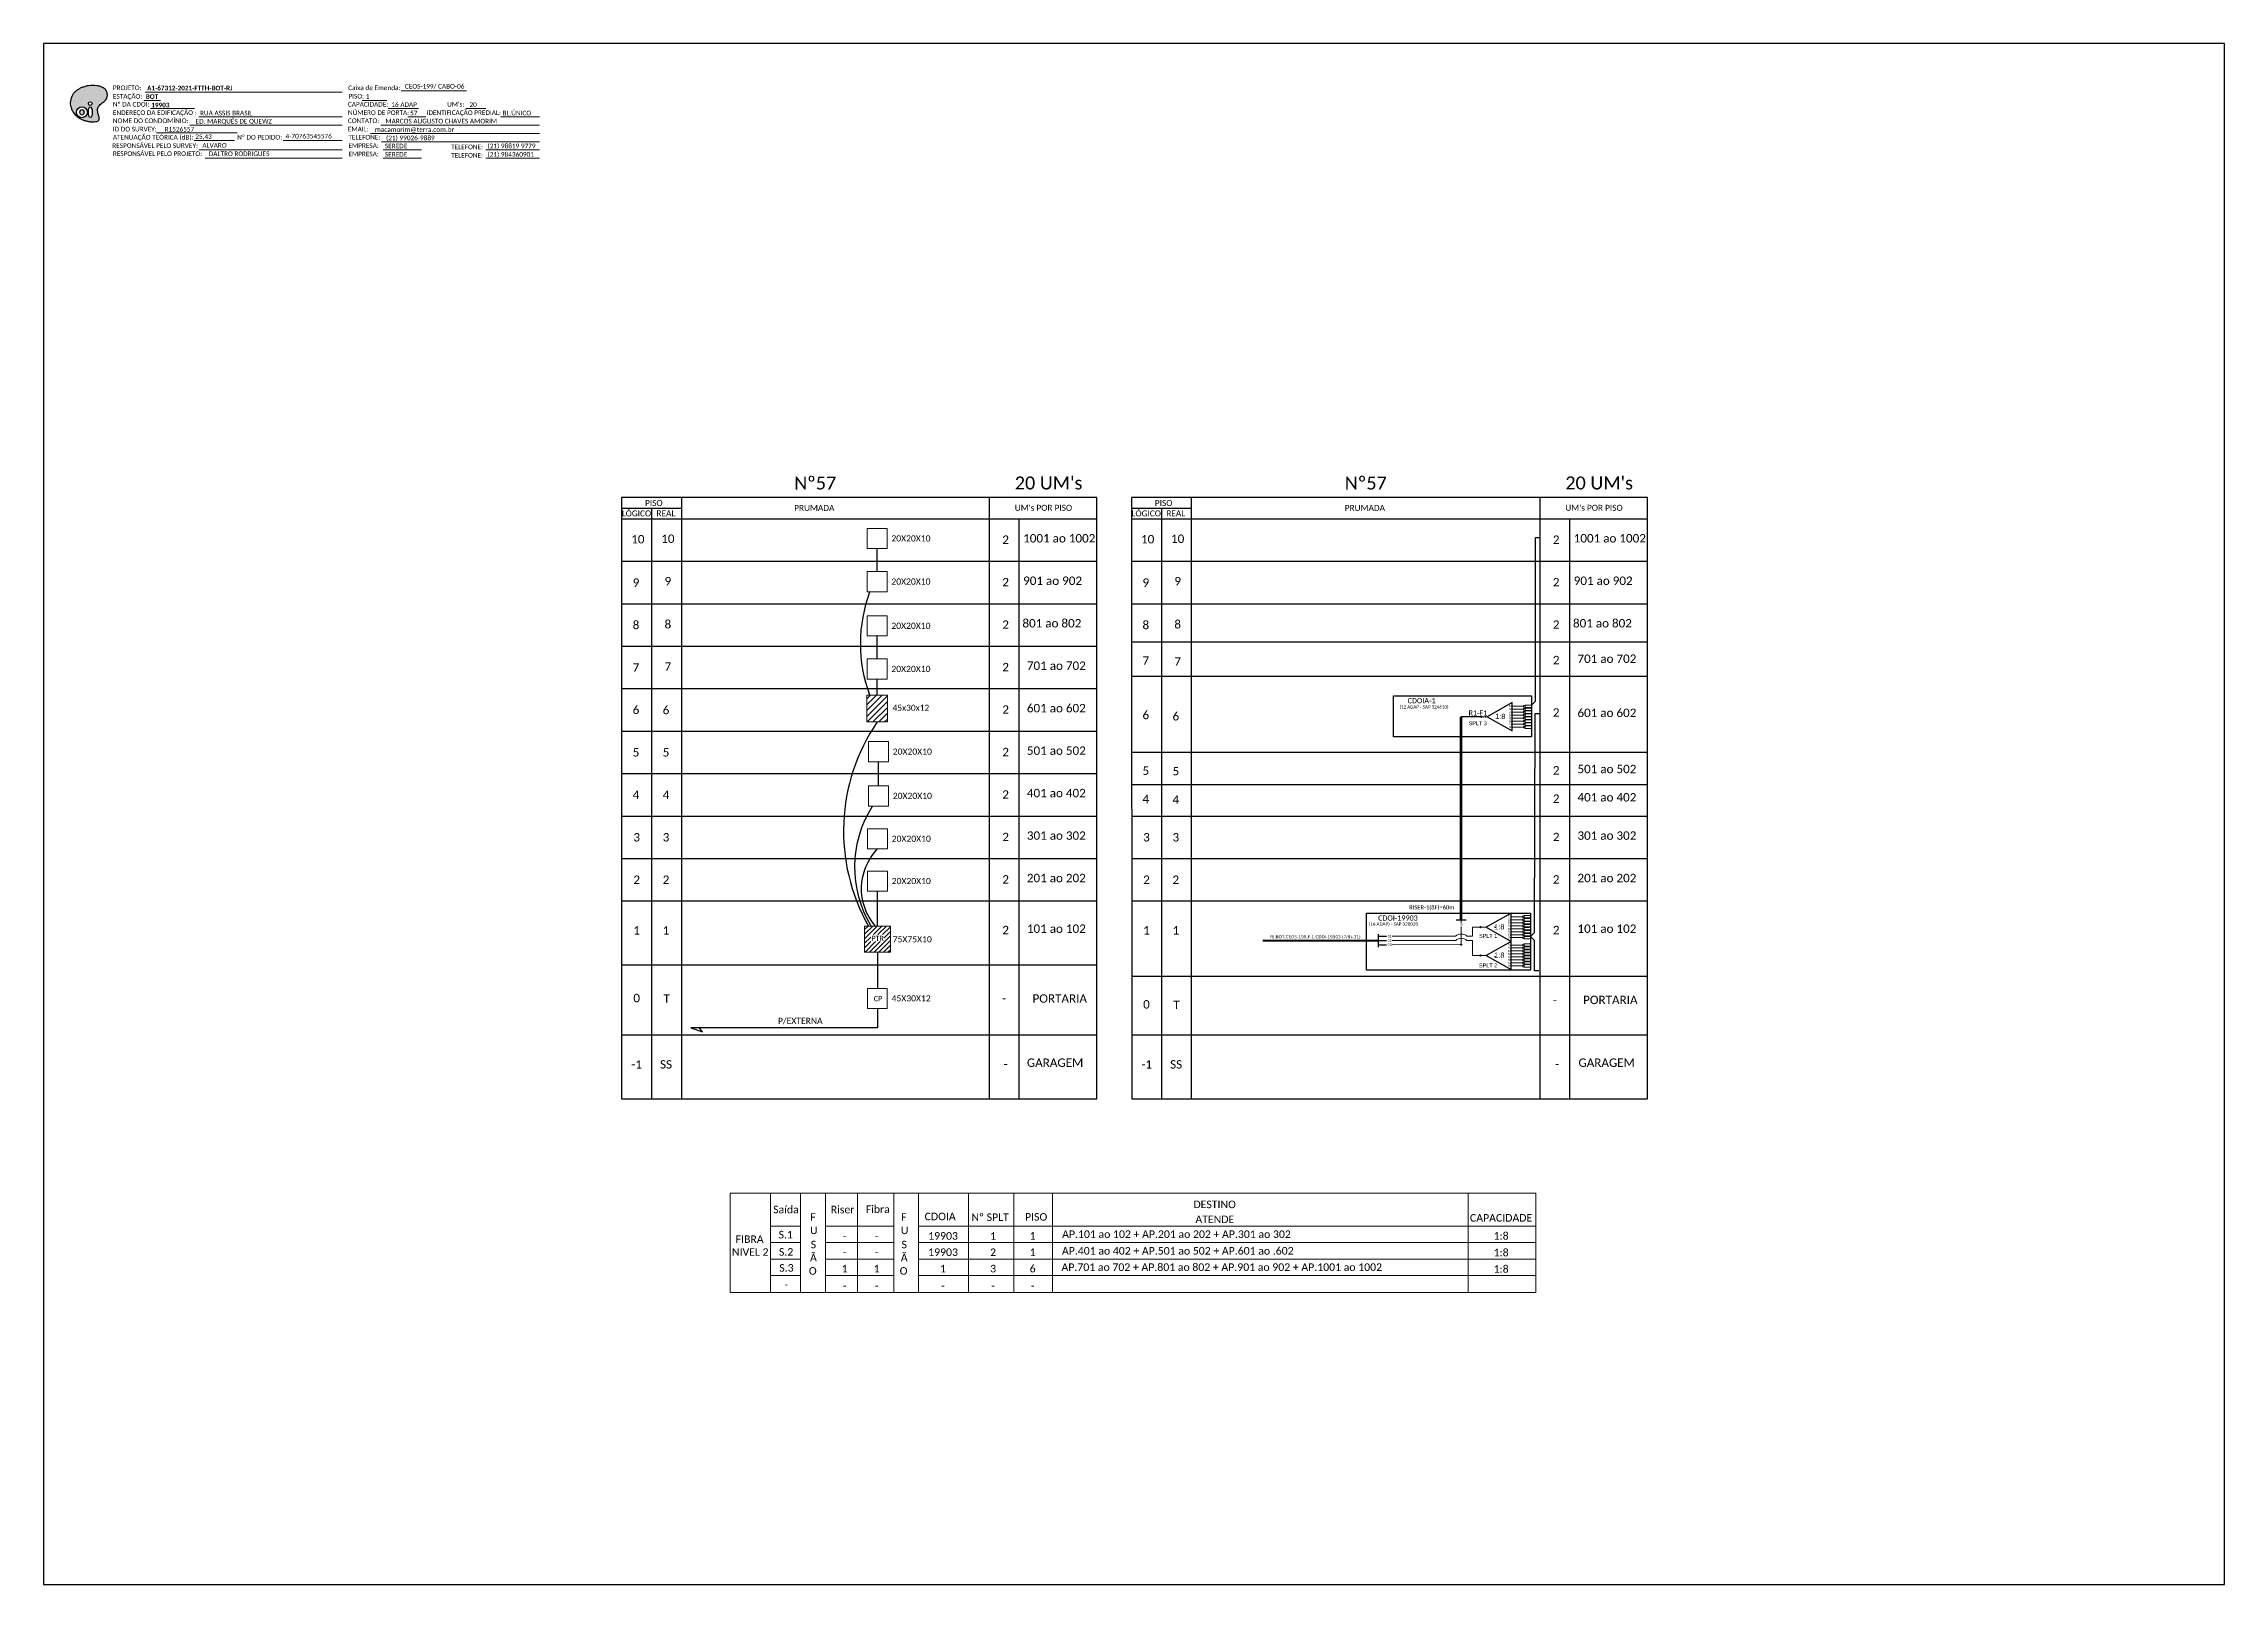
# Model space of a CAD drawing. Header units: metres. Extents: x -1286 to 455, y -500 to 94.
# Drawn here: x -386 to 455, y -500 to 94 of the extents above; entities that cross this region are included whole.
import ezdxf
from ezdxf.enums import TextEntityAlignment as Align

# ---------------------------------------------------------------- set-up
doc = ezdxf.new("R2010")
doc.units = ezdxf.units.M
for name, color, linetype, lineweight in [('(Notas)', 7, 'Continuous', 0), ('40.1-ETIQUETAS', 1, 'Continuous', 20), ('_NUMERAÇÃO_', 34, 'Continuous', 0)]:
    doc.layers.add(name, color=color, linetype=linetype, lineweight=lineweight)
doc.styles.add('ARIAL', font='arial.ttf')
doc.styles.add('siredit', font='verdana.ttf')
doc.styles.add('WMF-Calibri0', font='calibri.ttf')
doc.styles.add('WMF-Calibri1', font='calibrib.ttf')

msp = doc.modelspace()

# ---------------------------------------------------------------- texts
at = {"color": 7, "lineweight": 0, "style": 'WMF-Calibri0'}
for s, height, p in [('PROJETO:', 1.793, (-359.71, 76.26)), ('Caixa de Emenda:', 1.7927, (-268.96, 76.26)), ('ESTAÇÃO:', 1.793, (-359.71, 72.98)), ('Nº DA CDOI:', 1.7927, (-359.71, 69.91)), ('ENDEREÇO DA EDIFICAÇÃO :', 1.7927, (-359.71, 66.68)), ('CAPACIDADE:', 1.7927, (-269.06, 69.91)), ('NÚMERO DE PORTA:', 1.7927, (-269.06, 66.68)), ('PISO:', 1.793, (-268.88, 73.03)), ('IDENTIFICAÇÃO PREDIAL:', 1.7927, (-238.69, 66.68)), ("UM's:", 1.793, (-230.82, 69.91)), ('ATENUAÇÃO TEÓRICA (dB):', 1.7927, (-359.71, 57.21)), ('NOME DO CONDOMÍNIO:', 1.7927, (-359.71, 63.56)), ('ID DO SURVEY:', 1.7927, (-359.71, 60.33)), ('Nº DO PEDIDO:', 1.7927, (-311.79, 57.21)), ('CONTATO:', 1.793, (-269.06, 63.56)), ('EMAIL:', 1.793, (-269.06, 60.33)), ('TELEFONE:', 1.793, (-268.88, 57.21)), ('RESPONSÁVEL PELO SURVEY:', 1.7927, (-359.95, 53.98)), ('RESPONSÁVEL PELO PROJETO:', 1.7927, (-359.71, 50.87)), ('EMPRESA:', 1.793, (-268.88, 53.98)), ('EMPRESA:', 1.793, (-268.88, 50.74)), ('TELEFONE:', 1.793, (-229.28, 53.47)), ('TELEFONE:', 1.793, (-229.28, 50.24))]:
    msp.add_text(s, height=height, dxfattribs=at).set_placement(p)
at = {"color": 7}
for s, height, style, p in [('A1-67312-2021-FTTH-BOT-RJ', 1.7927, 'WMF-Calibri1', (-346.52, 76.17)), ('CEOS-199/ CABO-06', 1.7927, 'WMF-Calibri0', (-247.1, 76.85)), ('BOT', 1.793, 'WMF-Calibri1', (-347.03, 72.89)), ('RUA ASSIS BRASIL', 1.7927, 'WMF-Calibri0', (-326.09, 66.52)), ('1', 1.79, 'WMF-Calibri0', (-262.19, 72.88)), ('16 ADAP', 1.793, 'WMF-Calibri0', (-252.32, 69.79)), ('57', 1.793, 'WMF-Calibri0', (-245.1, 66.53)), ('20', 1.793, 'WMF-Calibri0', (-222.2, 69.77)), ('BL.ÚNICO', 1.793, 'WMF-Calibri0', (-209.45, 66.53)), ('R1526557', 1.793, 'WMF-Calibri0', (-339.75, 60.28)), ('25,43', 1.793, 'WMF-Calibri0', (-327.93, 57.45)), ('ED. MARQUÊS DE QUEWZ', 1.7927, 'WMF-Calibri0', (-327.81, 63.39)), ('4-70763545576', 1.7927, 'WMF-Calibri0', (-293.13, 57.62)), ('macamorim@terra.com.br', 1.7927, 'WMF-Calibri0', (-258.64, 60.18)), ('MARCOS AUGUSTO CHAVES AMORIM', 1.7927, 'WMF-Calibri0', (-254.6, 63.42)), ('(21) 99026-9889', 1.7927, 'WMF-Calibri0', (-254.35, 56.94)), ('ALVARO', 1.793, 'WMF-Calibri0', (-325.2, 54.07)), ('DALTRO RODRIGUES', 1.7927, 'WMF-Calibri0', (-322.71, 50.83)), ('SEREDE', 1.793, 'WMF-Calibri0', (-254.82, 53.83)), ('SEREDE', 1.793, 'WMF-Calibri0', (-254.82, 50.59)), ('(21) 98819 9779', 1.7927, 'WMF-Calibri0', (-215.22, 53.83)), ('(21) 984360901', 1.7927, 'WMF-Calibri0', (-215.22, 50.59)), ('20X20X10', 2.373, 'WMF-Calibri0', (-59.49, -97.74)), ('1001 ao 1002', 3.24, 'WMF-Calibri0', (-8.67, -98.13)), ('1001 ao 1002', 3.24, 'WMF-Calibri0', (203.65, -98.13)), ('20X20X10', 2.373, 'WMF-Calibri0', (-59.49, -114.38)), ('901 ao 902', 3.24, 'WMF-Calibri0', (-8.67, -114.5)), ('901 ao 902', 3.24, 'WMF-Calibri0', (203.65, -114.5)), ('20X20X10', 2.373, 'WMF-Calibri0', (-59.49, -131.43)), ('801 ao 802', 3.24, 'WMF-Calibri0', (-8.95, -130.88)), ('801 ao 802', 3.24, 'WMF-Calibri0', (203.37, -130.88)), ('701 ao 702', 3.24, 'WMF-Calibri0', (205.09, -144.56)), ('20X20X10', 2.373, 'WMF-Calibri0', (-59.49, -148.06)), ('701 ao 702', 3.24, 'WMF-Calibri0', (-7.23, -147.25)), ('601 ao 602', 3.24, 'WMF-Calibri0', (-7.23, -163.62)), ('601 ao 602', 3.24, 'WMF-Calibri0', (205.09, -165.43)), ('20X20X10', 2.373, 'WMF-Calibri0', (-58.94, -179.94)), ('501 ao 502', 3.24, 'WMF-Calibri0', (-7.23, -179.99)), ('501 ao 502', 3.24, 'WMF-Calibri0', (205.09, -187.07)), ('401 ao 402', 3.24, 'WMF-Calibri0', (-7.23, -196.36)), ('20X20X10', 2.373, 'WMF-Calibri0', (-58.94, -196.99)), ('401 ao 402', 3.24, 'WMF-Calibri0', (205.09, -197.98)), ('301 ao 302', 3.24, 'WMF-Calibri0', (-7.23, -212.74)), ('301 ao 302', 3.24, 'WMF-Calibri0', (205.09, -212.74)), ('20X20X10', 2.373, 'WMF-Calibri0', (-59.35, -213.53)), ('201 ao 202', 3.24, 'WMF-Calibri0', (-7.23, -229.11)), ('201 ao 202', 3.24, 'WMF-Calibri0', (205.09, -229.11)), ('20X20X10', 2.373, 'WMF-Calibri0', (-59.35, -229.84)), ('PTR', 2, 'WMF-Calibri0', (-67.2, -251.76)), ('75X75X10', 2.373, 'WMF-Calibri0', (-58.99, -252.29)), ('101 ao 102', 3.24, 'WMF-Calibri0', (-7.23, -248.63)), ('101 ao 102', 3.24, 'WMF-Calibri0', (205.09, -248.63)), ('CP', 2, 'WMF-Calibri0', (-66.24, -274.99)), ('45X30X12', 2.373, 'WMF-Calibri0', (-59.41, -275.06)), ('PORTARIA', 3.24, 'WMF-Calibri0', (-5.06, -275.56)), ('PORTARIA', 3.24, 'WMF-Calibri0', (207.26, -276.09)), ('P/EXTERNA', 2.373, 'WMF-Calibri0', (-103.22, -283.73)), ('GARAGEM', 3.24, 'WMF-Calibri0', (-7.23, -300.3)), ('GARAGEM', 3.24, 'WMF-Calibri0', (205.48, -300.3))]:
    msp.add_text(s, height=height, dxfattribs=dict(at, style=style)).set_placement(p)
at = {"color": 7, "style": 'WMF-Calibri1'}
msp.add_text('19903', height=1.793, dxfattribs=at).set_placement((-341.38, 69.6), align=Align.CENTER)
at = {"color": 2, "style": 'WMF-Calibri0'}
for s, p in [('Nº57', (-96.97, -77.71)), ("20 UM's", (-11.91, -77.68)), ('Nº57', (115.35, -77.71)), ("20 UM's", (200.41, -77.68))]:
    msp.add_text(s, height=5, dxfattribs=at).set_placement(p)
at = {"color": 0, "style": 'WMF-Calibri0'}
for s, p in [('     PISO', (-158.54, -84.05)), ('PRUMADA', (-96.97, -85.94)), ("UM's POR PISO", (-11.91, -85.91)), ('     PISO', (38.06, -84.05)), ('PRUMADA', (115.35, -85.94)), ("UM's POR PISO", (200.41, -85.91)), ('  LÓGICO', (-165.08, -88.08)), ('    REAL', (-153.32, -88.03)), ('  LÓGICO', (31.52, -88.08)), ('    REAL', (43.28, -88.03))]:
    msp.add_text(s, height=2.3, dxfattribs=at).set_placement(p)
at = {"color": 7, "style": 'WMF-Calibri0'}
for s, p in [('10', (-157.25, -96.86)), ('10', (-145.68, -96.68)), ('10', (39.35, -96.86)), ('10', (50.92, -96.68)), ('9', (-145.68, -113.05)), ('9', (50.92, -113.05)), ('8', (-145.68, -129.64)), ('8', (50.92, -129.64)), ('7', (50.92, -143.97)), ('7', (-145.68, -145.97))]:
    msp.add_text(s, height=3.24, dxfattribs=at).set_placement(p, align=Align.MIDDLE_CENTER)
at = {"color": 1, "style": 'WMF-Calibri0'}
for s, p in [('CDOIA-1', (139.61, -160.12)), ('CDOI-19903', (128.24, -243.92))]:
    msp.add_text(s, height=2, dxfattribs=at).set_placement(p)
at = {"style": 'WMF-Calibri0'}
msp.add_text('45x30x12', height=2.319, dxfattribs=at).set_placement((-59.02, -163.01))
at = {"color": 1, "style": 'WMF-Calibri0'}
for s, p in [('(12 ADAP - SAP 324610)', (145.92, -162.14)), ('(16 ADAP) - SAP 328028', (134.09, -245.85))]:
    msp.add_text(s, height=1.25, dxfattribs=at).set_placement(p, align=Align.CENTER)
at = {"color": 5, "style": 'WMF-Calibri0'}
for s, height, p in [('R1-F1', 2, (163.11, -164.84)), ('RISER-1(8F)=60m', 1.6, (140.22, -239.6))]:
    msp.add_text(s, height=height, dxfattribs=at).set_placement(p)
at = {"style": 'ARIAL'}
for s, p in [('01', (132.68, -249.93)), ('02', (132.68, -251.56)), ('03', (132.68, -253.19))]:
    msp.add_text(s, height=1, dxfattribs=at).set_placement(p, align=Align.MIDDLE_CENTER)
msp.add_text('01', height=0.75, rotation=90, dxfattribs=at).set_placement((160.27, -245.62), align=Align.MIDDLE_CENTER)
at = {"color": 7, "linetype": 'Continuous', "lineweight": 0, "style": 'WMF-Calibri0'}
for s, height, p in [('DESTINO', 2.911, (65.18, -353.31)), ('Saída', 2.911, (-100.14, -355.29)), ('F', 2.91, (-89.72, -358.16)), ('Riser', 2.911, (-78.31, -355.29)), ('Fibra', 2.911, (-64.73, -355.16)), ('F', 2.91, (-54.71, -358.16)), ('CDOIA', 2.911, (-40.67, -357.97)), ('Nº SPLT', 2.911, (-21.41, -358.26)), ('PISO', 2.911, (-3.65, -358.13)), ('ATENDE', 2.911, (65.25, -359.06)), ('CAPACIDADE', 2.911, (175.65, -358.5)), ('FIBRA ', 2.911, (-113.64, -366.71)), ('S.1', 2.911, (-100.22, -364.98)), ('S.1', 2.911, (-100.22, -364.98)), ('U', 2.91, (-89.39, -363.31)), ('S', 2.91, (-89.54, -368.79)), ('-', 2.91, (-77.49, -365.46)), ('-', 2.91, (-65.15, -365.46)), ('U', 2.91, (-54.37, -363.31)), ('S', 2.91, (-54.53, -368.79)), ('19903', 2.911, (-39.56, -365.46)), ('1', 2.91, (-20.26, -365.46)), ('1', 2.91, (-5.01, -365.46)), ('AP.401 ao 402 + AP.501 ao 502 + AP.601 ao .602', 2.9106, (50.97, -371.21)), ('AP.101 ao 102 + AP.201 ao 202 + AP.301 ao 302 ', 2.9106, (50.97, -364.8)), ('1:8', 2.911, (175.65, -365.46)), ('NIVEL 2', 2.911, (-113.91, -371.68)), ('S.2', 2.911, (-100.08, -371.64)), ('S.3', 2.911, (-99.95, -377.79)), ('O', 2.91, (-89.8, -378.96)), ('Ã', 2.91, (-89.55, -373.81)), ('1', 2.91, (-77.49, -378.07)), ('-', 2.91, (-77.49, -371.74)), ('1', 2.91, (-65.15, -378.07)), ('-', 2.91, (-65.15, -371.74)), ('O', 2.91, (-54.78, -378.96)), ('Ã', 2.91, (-54.54, -373.81)), ('19903', 2.911, (-39.56, -371.74)), ('1', 2.91, (-39.56, -378.07)), ('2', 2.91, (-20.26, -371.74)), ('3', 2.91, (-20.26, -378.07)), ('6', 2.91, (-5.01, -378.07)), ('1', 2.91, (-5.01, -371.74)), ('AP.701 ao 702 + AP.801 ao 802 + AP.901 ao 902 + AP.1001 ao 1002', 2.9106, (67.93, -377.51)), ('1:8', 2.911, (175.65, -371.88)), ('1:8', 2.911, (175.65, -378.21)), ('-', 2.91, (-100.02, -384.21)), ('-', 2.91, (-77.49, -384.65)), ('-', 2.91, (-65.15, -384.65)), ('-', 2.91, (-39.56, -384.65)), ('-', 2.91, (-20.26, -384.65)), ('-', 2.91, (-5.01, -384.65))]:
    msp.add_text(s, height=height, dxfattribs=at).set_placement(p, align=Align.MIDDLE_CENTER)
at = {"color": 7, "style": 'WMF-Calibri0', "flags": 4}
for tag, p in [('2', (-15.42, -97.05)), ('2', (196.9, -97.05)), ('9', (-157.96, -113.61)), ('2', (-15.42, -113.42)), ('9', (38.64, -113.61)), ('2', (196.9, -113.42)), ('8', (-157.96, -129.92)), ('2', (-15.42, -129.79)), ('8', (38.64, -129.92)), ('2', (196.9, -129.79)), ('7', (38.64, -143.6)), ('2', (196.9, -143.47)), ('7', (-157.96, -146.29)), ('2', (-15.42, -146.16)), ('6', (-157.96, -162.66)), ('6', (-146.39, -162.73)), ('2', (-15.42, -162.53)), ('6', (38.64, -164.64)), ('6', (50.22, -165.12)), ('2', (196.9, -163.66)), ('5', (-157.96, -179.03)), ('5', (-146.39, -179.03)), ('2', (-15.42, -178.9)), ('5', (38.64, -186.11)), ('5', (50.22, -186.28)), ('2', (196.9, -185.98)), ('4', (-157.96, -195.4)), ('4', (-146.39, -195.4)), ('2', (-15.42, -195.28)), ('4', (38.64, -197.02)), ('4', (50.22, -197.26)), ('2', (196.9, -196.89)), ('3', (-157.71, -211.78)), ('3', (-146.39, -211.78)), ('2', (-15.42, -211.65)), ('3', (38.89, -211.78)), ('3', (50.22, -211.78)), ('2', (196.9, -211.65)), ('2', (-157.71, -228.15)), ('2', (-146.39, -228.15)), ('2', (-15.42, -228.02)), ('2', (38.89, -228.15)), ('2', (50.22, -228.15)), ('2', (196.9, -228.02)), ('1', (-157.71, -247.67)), ('1', (-146.39, -247.67)), ('2', (-15.42, -247.54)), ('1', (38.89, -247.67)), ('1', (50.22, -247.67)), ('2', (196.9, -247.54)), ('0', (-157.71, -273.75)), ('T', (-146.14, -273.98)), ('-', (-15.94, -273.91)), ('0', (38.89, -276.18)), ('T', (50.46, -276.36)), ('-', (196.38, -274.44)), ('-1', (-157.71, -299.34)), ('SS', (-146.39, -299.34)), ('-', (-15.42, -299.21)), ('-1', (38.99, -299.34)), ('SS', (50.32, -299.34)), ('-', (197.3, -299.21))]:
    msp.add_attdef(tag, text='XX', height=3.24, dxfattribs=at).set_placement(p, align=Align.MIDDLE_CENTER)
at = {"layer": '40.1-ETIQUETAS', "color": 1, "style": 'siredit'}
msp.add_text('RJ.BOT.CEOS-199.F-1.CDOI-19903 (7/8+31)', height=1.1614, dxfattribs=at).set_placement((104.05, -250.15), align=Align.MIDDLE_CENTER)

# ---------------------------------------------------------------- blocks, each defined once
blk = doc.blocks.new('SPLT_1-8_SC-APC')
at = {"color": 1, "lineweight": 0}
blk.add_lwpolyline([(-17.04, -7.55), (-19.26, -7.55)], dxfattribs=at)
at = {"color": 1}
blk.add_lwpolyline([(-7.37, -2.1), (-17.04, -7.55), (-7.37, -13), (-7.37, -2.1)], dxfattribs=at)
at = {"color": 3, "lineweight": 0}
for points in [[(-2.99, -3.51), (-7.37, -3.51)], [(-7.37, -4.66), (-2.99, -4.66)], [(-7.37, -5.82), (-2.99, -5.82)], [(-7.37, -6.97), (-2.99, -6.97)], [(-7.37, -8.12), (-2.99, -8.12)], [(-2.41, -3.02), (-2.41, -4)], [(-2.41, -3.02), (0, -3.02)], [(-2.41, -4), (0, -4)], [(-2.41, -4.17), (-2.41, -5.16)], [(-2.41, -4.17), (0, -4.17)], [(-2.41, -5.16), (0, -5.16)], [(-2.41, -5.32), (-2.41, -6.31)], [(-2.41, -5.32), (0, -5.32)], [(-2.41, -6.31), (0, -6.31)], [(-2.41, -6.48), (-2.41, -7.46)], [(-2.41, -6.48), (0, -6.48)], [(-2.41, -7.46), (0, -7.46)], [(-2.41, -7.63), (-2.41, -8.62)], [(-2.41, -7.63), (0, -7.63)], [(-7.37, -9.28), (-2.99, -9.28)], [(-7.37, -10.43), (-2.99, -10.43)], [(-7.37, -11.58), (-2.99, -11.58)], [(-2.41, -8.62), (0, -8.62)], [(-2.41, -8.78), (-2.41, -9.77)], [(-2.41, -8.78), (0, -8.78)], [(-2.41, -9.77), (0, -9.77)], [(-2.41, -9.94), (-2.41, -10.92)], [(-2.41, -9.94), (0, -9.94)], [(-2.41, -10.92), (0, -10.92)], [(-2.41, -11.09), (-2.41, -12.08)], [(-2.41, -11.09), (0, -11.09)], [(-2.41, -12.08), (0, -12.08)]]:
    blk.add_lwpolyline(points, dxfattribs=at)
for points in [[(-2.99, -3.22), (-2.41, -3.22), (-2.41, -3.8), (-2.99, -3.8)], [(-2.99, -4.38), (-2.41, -4.38), (-2.41, -4.95), (-2.99, -4.95)], [(-2.99, -5.53), (-2.41, -5.53), (-2.41, -6.1), (-2.99, -6.1)], [(-2.99, -6.68), (-2.41, -6.68), (-2.41, -7.26), (-2.99, -7.26)], [(-2.99, -7.84), (-2.41, -7.84), (-2.41, -8.41), (-2.99, -8.41)], [(-2.99, -8.99), (-2.41, -8.99), (-2.41, -9.56), (-2.99, -9.56)], [(-2.99, -10.14), (-2.41, -10.14), (-2.41, -10.72), (-2.99, -10.72)], [(-2.99, -11.3), (-2.41, -11.3), (-2.41, -11.87), (-2.99, -11.87)]]:
    blk.add_lwpolyline(points, close=True, dxfattribs=at)
at = {"color": 1, "style": 'ARIAL'}
for s, height, p in [('1:8', 2, (-13.91, -8.4)), ('S1', 0.75, (-8.74, -3.78)), ('S2', 0.75, (-8.74, -4.97)), ('S3', 0.75, (-8.74, -6.18)), ('S4', 0.75, (-8.74, -7.36)), ('S5', 0.75, (-8.74, -8.57)), ('S6', 0.75, (-8.74, -9.69)), ('S7', 0.75, (-8.74, -10.78)), ('S8', 0.75, (-8.74, -11.9))]:
    blk.add_text(s, height=height, dxfattribs=at).set_placement(p)
blk = doc.blocks.new('SPLITTER FUTURO')
blk.add_point((0, 0))
at = {"style": 'ARIAL', "text_generation_flag": 6, "flags": 4}
for tag, p, height in [('SPLT', (-6.22, -4.1), 1.5), ('INSTAL.', (-6.25, -6.09), 1.25)]:
    blk.add_attdef(tag, p, '', height=height, rotation=180, dxfattribs=at)
blk = doc.blocks.new('SPLITTER_')
blk.add_point((0, 0))
at = {"style": 'ARIAL', "flags": 4}
blk.add_attdef('SPLT', (0, -3.26), '', height=1.5, dxfattribs=at)
blk = doc.blocks.new('OI')
h = blk.add_hatch(color=40)
edge = h.paths.add_edge_path()
edge.add_spline(control_points=[(4.35, -0.67), (3.92, -0.99), (3.26, -1.5), (2.81, -2.59), (2.9, -3.5), (3.06, -4.27), (3.31, -4.85), (3.37, -5.39), (3.4, -5.88), (3.2, -6.4), (2.54, -6.61), (1.65, -6.63), (0.55, -6.67), (-0.56, -6.42), (-1.61, -6.14), (-2.77, -5.61), (-3.92, -4.77), (-4.89, -3.7), (-5.34, -2.65), (-5.6, -1.94), (-5.85, -0.96), (-5.71, 0.47), (-5.1, 2.02), (-4.14, 3.02), (-3.3, 3.61), (-2.37, 4.16), (-1.36, 4.44), (-0.56, 4.7), (0.79, 4.85), (2.24, 4.97), (3.79, 4.57), (4.67, 4.21), (5.44, 3.65), (5.76, 2.99), (6.03, 2.21), (6.01, 1.46), (5.72, 0.64), (5.31, 0.08), (4.88, -0.38), (4.51, -0.55), (4.35, -0.67)], knot_values=[0, 0, 0, 0, 1.60434, 2.417191, 3.427595, 4.282808, 4.776746, 5.304182, 5.888771, 6.258406, 6.858137, 7.79129, 8.986195, 10.124242, 11.187857, 12.242908, 13.953784, 15.414161, 16.515391, 17.349188, 17.675853, 19.552021, 21.515531, 22.568638, 23.63245, 24.621084, 25.782718, 26.745347, 27.142653, 29.870543, 31.004649, 31.921532, 32.709589, 33.801391, 34.042471, 35.192333, 35.971461, 36.628871, 37.254359, 37.836911, 37.836911, 37.836911, 37.836911], degree=3, periodic=0)
h.paths.add_polyline_path([(1.13, -0.87, -1), (-0.04, -0.87, -1)], flags=16)
edge = h.paths.add_edge_path(flags=16)
edge.add_ellipse((0.56, -3.59), major_axis=(-0.02, 1.71), ratio=0.361305, start_angle=0, end_angle=360)
h.paths.add_polyline_path([(-0.36, -3.62, -1), (-3.8, -3.62, -1)], flags=16)
edge = h.paths.add_edge_path(flags=0)
edge.add_ellipse((-2.08, -3.62), major_axis=(0, 0.885), ratio=0.758294, start_angle=0, end_angle=360)
at = {"color": 40}
for centre, radius in [((-2.08, -3.62), 1.72), ((0.54, -0.87), 0.587)]:
    blk.add_circle(centre, radius, dxfattribs=at)
blk.add_ellipse((-2.08, -3.62), major_axis=(0, 0.885), ratio=0.758294, start_param=-3.141592653589792, end_param=3.141592653589792, dxfattribs=at)
blk.add_ellipse((0.56, -3.59), major_axis=(-0.02, 1.71), ratio=0.361305, dxfattribs=at)
at = {"color": 40, "start_tangent": (-0.800898, -0.598801), "end_tangent": (-0.800898, -0.598801)}
blk.add_spline([(4.35, -0.67), (3.2, -1.78), (2.9, -2.54), (2.92, -3.55), (3.12, -4.38), (3.28, -4.85), (3.37, -5.37), (3.35, -5.95), (3.2, -6.29), (2.66, -6.55), (1.73, -6.63), (0.54, -6.62), (-0.58, -6.41), (-1.6, -6.11), (-2.56, -5.67), (-3.95, -4.67), (-4.89, -3.56), (-5.37, -2.56), (-5.64, -1.78), (-5.72, -1.46), (-5.63, 0.42), (-4.84, 2.22), (-4.13, 2.99), (-3.27, 3.62), (-2.4, 4.09), (-1.3, 4.47), (-0.37, 4.72), (0.02, 4.77), (2.75, 4.8), (3.85, 4.53), (4.69, 4.16), (5.31, 3.68), (5.85, 2.73), (5.93, 2.5), (5.94, 1.35), (5.67, 0.62), (5.29, 0.08), (4.84, -0.36), (4.35, -0.67)], degree=3, dxfattribs=at)

# ---------------------------------------------------------------- hatches: boundary and pattern name
h = msp.add_hatch()
h.set_pattern_fill('LINE', color=1, scale=0.5, angle=45)
h.set_pattern_definition([(45, (722.4185, -89.9698), (-1.122532, 1.122532), [])])
h.paths.add_polyline_path([(-61, -156.99), (-68.95, -156.99), (-68.95, -167.33), (-61, -167.33)])
h = msp.add_hatch(color=3)
h.dxf.hatch_style = 1
edge = h.paths.add_edge_path()
edge.add_arc((168.08, -165.32), 0.256, 0, 360)
h = msp.add_hatch()
h.set_pattern_fill('ANSI31', color=1, scale=10, style=0)
h.set_pattern_definition([(45, (-683.2633, -641.6279), (-0.8838835, 0.8838835), [])])
h.paths.add_polyline_path([(-69.79, -256.05), (-59.88, -256.05), (-59.88, -246.01), (-69.79, -246.01)])
h.paths.add_polyline_path([(-67.36, -252.01), (-62.32, -252.01), (-62.32, -249.29), (-67.36, -249.28)], flags=16)
h = msp.add_hatch(color=3)
h.dxf.hatch_style = 1
edge = h.paths.add_edge_path()
edge.add_arc((167.7, -246.45), 0.242, 0, 360)
h = msp.add_hatch(color=3)
h.dxf.hatch_style = 1
edge = h.paths.add_edge_path()
edge.add_arc((160.22, -253.18), 0.205, 0, 360)
h = msp.add_hatch(color=3)
h.dxf.hatch_style = 1
edge = h.paths.add_edge_path()
edge.add_arc((167.7, -257.35), 0.242, 0, 360)

# ---------------------------------------------------------------- linework, layer by layer
at = {"layer": '(Notas)', "lineweight": 0}
for p, q in [((-106.07, -387.3), (-106.07, -348.93)), ((-94.54, -387.3), (-94.54, -348.93)), ((-84.9, -387.3), (-84.9, -348.93)), ((-72.56, -387.3), (-72.56, -348.93)), ((-58.53, -387.3), (-58.53, -348.93)), ((-49.07, -387.3), (-49.07, -348.93)), ((-29.76, -387.3), (-29.76, -348.93)), ((-12.28, -387.3), (-12.28, -348.93)), ((2.63, -387.3), (2.63, -348.93)), ((163.01, -387.3), (163.01, -348.93))]:
    msp.add_line(p, q, dxfattribs=at)
msp.add_lwpolyline([(189.01, -348.93), (189.01, -387.3)], dxfattribs=at)
for p, q in [((-163.5, -88.97), (-163.5, -312.61)), ((19.8, -312.61), (19.8, -88.97)), ((33.1, -88.97), (33.2, -312.61)), ((232.12, -312.61), (232.12, -88.97)), ((-163.5, -287.99), (19.8, -287.99)), ((33.1, -287.99), (232.12, -287.99))]:
    msp.add_line(p, q)
at = {"color": 3}
for p, q in [((-64.97, -109.35), (-64.97, -100.48)), ((-64.97, -143.03), (-64.97, -134.17)), ((-64.97, -156.99), (-64.97, -150.8)), ((-64.42, -191.96), (-64.42, -182.67)), ((-64.83, -246.01), (-64.83, -232.58))]:
    msp.add_line(p, q, dxfattribs=at)
at = {"color": 5, "lineweight": 0}
for p, q in [((160.22, -243.59), (160.22, -244.87)), ((160.22, -253.18), (160.22, -246.3))]:
    msp.add_line(p, q, dxfattribs=at)
msp.add_lwpolyline([(-386.42, -499.81), (454.58, -499.81), (454.58, 94.19), (-386.42, 94.19)], close=True)
at = {"color": 7, "lineweight": 0}
for points in [[(-248.5, 76.01), (-223.37, 76.01)], [(-347.83, 72.24), (-341.28, 72.24)], [(-347.31, 75.52), (-271.34, 75.52)], [(-345.16, 69.17), (-328.19, 69.17)], [(-263.54, 72.28), (-254.06, 72.28)], [(-253.49, 69.17), (-241.88, 69.17)], [(-223.55, 69.17), (-215.89, 69.17)], [(-342.85, 59.75), (-311.8, 59.75)], [(-330.01, 62.82), (-271.34, 62.82)], [(-326.59, 65.93), (-271.34, 65.93)], [(-260.42, 59.58), (-195.15, 59.58)], [(-256.38, 62.82), (-195.15, 62.82)], [(-245.91, 65.93), (-238.96, 65.93)], [(-210.21, 65.93), (-195.18, 65.93)], [(-328.31, 56.79), (-312.8, 56.79)], [(-326.59, 53.23), (-271.34, 53.23)], [(-294.08, 56.79), (-271.31, 56.79)], [(-256.13, 56.34), (-195.15, 56.34)], [(-255.52, 53.23), (-240.72, 53.23)], [(-215.92, 53.23), (-195.15, 53.23)], [(-324.11, 49.99), (-271.34, 49.99)], [(-255.52, 49.99), (-240.72, 49.99)], [(-215.92, 49.99), (-195.15, 49.99)], [(160.22, -253.18), (133.58, -253.19)]]:
    msp.add_lwpolyline(points, dxfattribs=at)
at = {"color": 0}
for points in [[(19.8, -80.75), (-163.5, -80.75)], [(232.12, -80.75), (33.1, -80.75)], [(-163.5, -84.86), (-140.35, -84.86)], [(-163.5, -88.97), (19.8, -88.97)], [(33.1, -84.86), (56.25, -84.86)], [(33.1, -88.97), (232.12, -88.97)]]:
    msp.add_lwpolyline(points, dxfattribs=at)
for points in [[(-163.5, -80.75), (-163.5, -88.97)], [(-140.35, -88.97), (-140.35, -80.75)], [(-21.79, -80.75), (-21.79, -88.97)], [(19.8, -88.97), (19.8, -80.75)], [(33.1, -80.75), (33.1, -88.97)], [(56.25, -88.97), (56.25, -80.75)], [(190.53, -80.75), (190.53, -88.97)], [(232.12, -88.97), (232.12, -80.75)], [(-163.5, -88.97), (19.8, -88.97)], [(-163.5, -88.97), (19.8, -88.97)], [(-151.93, -84.86), (-151.93, -88.97)], [(-151.93, -88.97), (-151.93, -312.61)], [(-140.35, -312.61), (-140.35, -88.97)], [(-21.79, -88.97), (-21.79, -312.61)], [(-10.22, -312.61), (-10.22, -88.97)], [(33.1, -88.97), (232.12, -88.97)], [(33.1, -88.97), (232.12, -88.97)], [(44.68, -84.86), (44.68, -88.97)], [(44.68, -88.97), (44.68, -312.61)], [(56.25, -312.61), (56.25, -88.97)], [(190.53, -88.97), (190.53, -312.61)], [(202.1, -312.61), (202.1, -88.97)], [(-163.5, -105.34), (19.8, -105.34)], [(33.1, -105.34), (232.12, -105.34)], [(-163.5, -121.72), (19.8, -121.72)], [(33.1, -121.72), (232.12, -121.72)], [(-163.5, -138.09), (19.8, -138.09)], [(33.1, -136.48), (232.12, -136.48)], [(33.1, -149.73), (232.12, -149.73)], [(-163.5, -154.46), (19.8, -154.46)], [(-163.5, -170.83), (19.8, -170.83)], [(33.1, -178.92), (232.12, -178.92)], [(-163.5, -187.2), (19.8, -187.2)], [(33.1, -191.49), (232.12, -191.49)], [(-163.5, -203.58), (19.8, -203.58)], [(33.1, -203.58), (232.12, -203.58)], [(-163.5, -219.95), (19.8, -219.95)], [(33.1, -219.95), (232.12, -219.95)], [(-163.5, -236.32), (19.8, -236.32)], [(33.1, -236.32), (232.12, -236.32)], [(-163.5, -260.93), (19.8, -260.93)], [(33.1, -265.27), (232.12, -265.27)], [(-163.5, -287.99), (19.8, -287.99)], [(-163.5, -312.61), (19.8, -312.61)], [(33.2, -312.61), (232.12, -312.61)]]:
    msp.add_lwpolyline(points)
at = {"lineweight": 0}
for points in [[(-61.14, -100.48), (-68.8, -100.48), (-68.8, -92.71), (-61.14, -92.71)], [(-61.14, -117.11), (-68.8, -117.11), (-68.8, -109.35), (-61.14, -109.35)], [(-61.14, -134.17), (-68.8, -134.17), (-68.8, -126.4), (-61.14, -126.4)], [(-61.14, -150.8), (-68.8, -150.8), (-68.8, -143.03), (-61.14, -143.03)], [(-60.59, -182.67), (-68.25, -182.67), (-68.25, -174.91), (-60.59, -174.91)], [(-60.59, -199.73), (-68.25, -199.73), (-68.25, -191.96), (-60.59, -191.96)], [(-61, -216.27), (-68.67, -216.27), (-68.67, -208.5), (-61, -208.5)], [(-61, -232.58), (-68.67, -232.58), (-68.67, -224.81), (-61, -224.81)], [(-61.06, -277.8), (-68.73, -277.8), (-68.73, -270.03), (-61.06, -270.03)]]:
    msp.add_lwpolyline(points, close=True, dxfattribs=at)
at = {"color": 3}
for points in [[(187.31, -160.79), (187.31, -160.79), (187.31, -160.79), (187.31, -160.79), (188.87, -159.28), (188.87, -96.27), (190.53, -96.27)], [(190.18, -263.33), (188.53, -263.33), (188.53, -251.52), (186.96, -250.02), (188.53, -248.51), (188.85, -164.11), (190.5, -164.11)], [(128.35, -249.93), (131.43, -249.93)], [(-64.89, -256.05), (-64.89, -270.03)]]:
    msp.add_lwpolyline(points, dxfattribs=at)
at = {"color": 7}
msp.add_lwpolyline([(-67.8, -156.99, -0.177758), (-67.73, -117.11)], format="xyb", dxfattribs=at)
at = {"color": 1, "lineweight": 0}
for points in [[(-68.95, -156.99), (-61, -156.99), (-61, -167.33), (-68.95, -167.33)], [(-59.88, -246.01), (-69.79, -246.01), (-69.79, -256.05), (-59.88, -256.05)]]:
    msp.add_lwpolyline(points, close=True, dxfattribs=at)
at = {"color": 1}
for points in [[(134.18, -157.19), (187.31, -157.19), (187.31, -173.03), (134.18, -173.03)], [(123.71, -241), (186.96, -241), (186.96, -263.03), (123.71, -263.03)]]:
    msp.add_lwpolyline(points, close=True, dxfattribs=at)
at = {"color": 3}
for points in [[(-64.97, -167.33, 0.285159), (-68.36, -246.01, 0.166216)], [(-67.32, -246.01, -0.278726), (-66.82, -199.73)], [(-65.65, -246.01, -0.388122), (-64.83, -216.27)]]:
    msp.add_lwpolyline(points, format="xyb", dxfattribs=at)
at = {"color": 5, "const_width": 1}
msp.add_lwpolyline([(160.22, -243.59), (160.21, -165.32)], dxfattribs=at)
at = {"color": 5}
for points in [[(168.05, -165.32), (160.21, -165.32)], [(158.35, -243.59), (162.13, -243.59)]]:
    msp.add_lwpolyline(points, dxfattribs=at)
at = {"color": 1, "const_width": 0.8}
msp.add_lwpolyline([(83.76, -251.62), (128.35, -251.62)], dxfattribs=at)
at = {"color": 1}
for points in [[(128.35, -254.11), (128.35, -249.14)], [(-64.89, -277.8), (-64.89, -285.22), (-95.02, -285.22), (-136.77, -285.22)], [(-136.77, -285.22), (-132.35, -286.81)], [(-132.35, -286.81), (-133.76, -284.99)]]:
    msp.add_lwpolyline(points, dxfattribs=at)
at = {"color": 2}
msp.add_lwpolyline([(128.35, -251.56), (131.43, -251.56)], dxfattribs=at)
at = {"color": 3, "lineweight": 0}
for points in [[(158.13, -249.93), (138.32, -249.93), (133.58, -249.93)], [(167.7, -246.45), (164.56, -246.45), (164.56, -249.93), (162.49, -249.93)]]:
    msp.add_lwpolyline(points, dxfattribs=at)
at = {"color": 2, "lineweight": 0}
msp.add_lwpolyline([(162.49, -251.56, 0.377888), (158.13, -251.56), (133.58, -251.56)], format="xyb", dxfattribs=at)
msp.add_lwpolyline([(167.7, -257.35), (164.56, -257.35), (164.56, -251.55), (162.49, -251.55)], dxfattribs=at)
at = {"color": 7}
msp.add_lwpolyline([(128.35, -253.19), (131.43, -253.19)], dxfattribs=at)
at = {"color": 3}
for centre, radius in [((168.08, -165.32), 0.256), ((167.7, -246.45), 0.242), ((160.22, -253.18), 0.205), ((160.22, -253.18), 0.205), ((167.7, -257.35), 0.242)]:
    msp.add_circle(centre, radius, dxfattribs=at)
at = {"color": 3, "lineweight": 0}
msp.add_arc((160.31, -252.41), 3.3, 48.59807, 131.40193, dxfattribs=at)
at = {"layer": '_NUMERAÇÃO_', "color": 0, "lineweight": 0}
for p, q in [((189.01, -348.93), (-121.71, -348.93)), ((-121.71, -348.93), (-121.71, -387.3)), ((-94.54, -361.65), (-106.07, -361.65)), ((-94.54, -367.98), (-106.07, -367.98)), ((-58.53, -361.65), (-84.9, -361.65)), ((-58.53, -367.98), (-84.9, -367.98)), ((189.01, -361.65), (-49.07, -361.65)), ((189.01, -367.98), (-49.07, -367.98)), ((-94.54, -374.39), (-106.07, -374.39)), ((-58.53, -374.39), (-84.9, -374.39)), ((189.01, -374.39), (-49.07, -374.39)), ((-94.54, -380.72), (-106.07, -380.72)), ((-58.53, -380.72), (-84.9, -380.72)), ((189.01, -380.72), (-49.07, -380.72)), ((189.01, -387.3), (-121.71, -387.3))]:
    msp.add_line(p, q, dxfattribs=at)

# ---------------------------------------------------------------- block references
at = {"color": 7, "xscale": 1.213923925163967, "yscale": 1.213923925163967, "zscale": 1.213923925163967, "rotation": 0.1532896023949059}
msp.add_blockref('OI', (-369.11, 72.14), dxfattribs=at)
ref = msp.add_blockref('SPLITTER_', (169.69, -165.32), dxfattribs=dict(xscale=-1))
ref.add_attrib('SPLT', 'SPLT 3', (163.16, -168.58), dxfattribs={"height": 1.5, "style": 'ARIAL'})
at = {"color": 3}
for p in [(187.31, -157.77), (186.96, -238.9), (186.96, -249.8)]:
    msp.add_blockref('SPLT_1-8_SC-APC', p, dxfattribs=at)
ref = msp.add_blockref('SPLITTER FUTURO', (173.37, -246.45))
ref.add_attrib('SPLT', 'SPLT 1', (167.15, -250.55), dxfattribs={"height": 1.5, "rotation": 180, "style": 'ARIAL', "text_generation_flag": 6})
ref = msp.add_blockref('SPLITTER FUTURO', (173.37, -257.84))
ref.add_attrib('SPLT', 'SPLT 2', (167.15, -261.94), dxfattribs={"height": 1.5, "rotation": 180, "style": 'ARIAL', "text_generation_flag": 6})

msp.set_redraw_order([(e.dxf.handle, doc.entitydb.next_handle()) for e in msp.query("TEXT MTEXT ATTDEF DIMENSION ARC_DIMENSION")])  # texts and dimensions are drawn at this point

doc.saveas('drawing.dxf')
